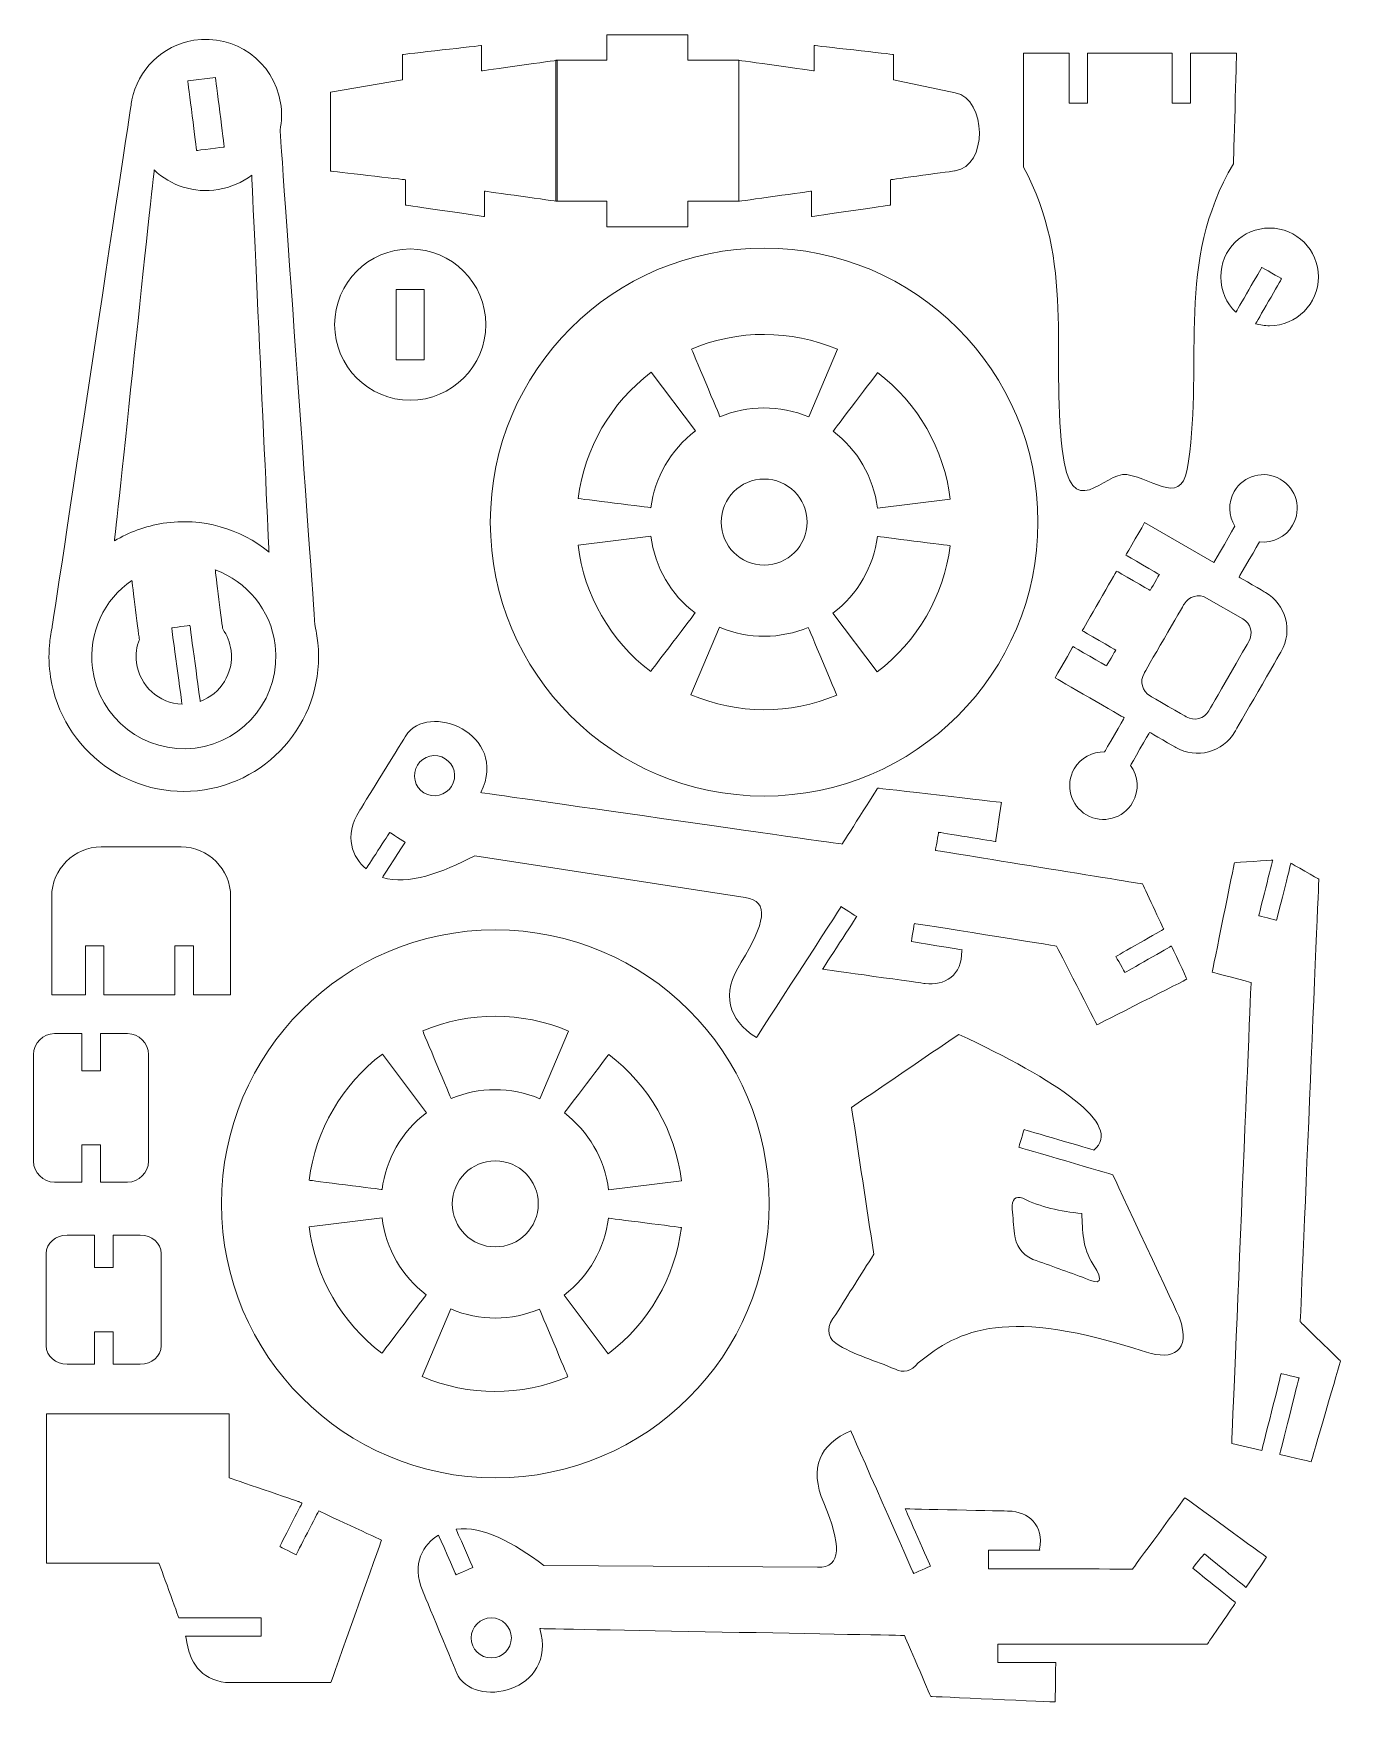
# Model space of a CAD drawing. Header units: millimetres. Extents: x -90 to 90, y -116 to 116.
import ezdxf

# ---------------------------------------------------------------- set-up
doc = ezdxf.new("R2010")
doc.units = ezdxf.units.MM
doc.header["$MEASUREMENT"] = 0
doc.layers.add('Capa 1', color=7, linetype='Continuous')

msp = doc.modelspace()

# ---------------------------------------------------------------- linework, layer by layer
at = {"layer": 'Capa 1', "color": 250, "lineweight": 9}
for points, knots in [([(-66.7805, 10.8952), (-56.6018, 12.4718), (-49.6256, 22.0038), (-51.2025, 32.1829), (-51.2025, 32.1829), (-51.2748, 32.6478), (-51.3641, 33.1057), (-51.4689, 33.5566), (-51.4689, 33.5566), (-51.4689, 33.5566), (-56.3093, 102.1536), (-56.3093, 102.1536), (-56.3093, 102.1536), (-56.061, 103.3671), (-56.0257, 104.6452), (-56.2381, 105.9399), (-56.2381, 105.9399), (-57.1726, 111.6394), (-62.5531, 115.5033), (-68.2526, 114.5684), (-68.2526, 114.5684), (-72.6641, 113.845), (-75.9739, 110.4554), (-76.8114, 106.3184), (-76.8114, 106.3184), (-76.8114, 106.3184), (-76.8131, 106.3198), (-76.8131, 106.3198), (-76.8131, 106.3198), (-76.8131, 106.3198), (-76.8188, 106.2817), (-76.8188, 106.2817), (-76.8188, 106.2817), (-76.8801, 105.9738), (-76.9271, 105.6612), (-76.9602, 105.3462), (-76.9602, 105.3462), (-76.9602, 105.3462), (-87.8614, 33.2962), (-87.8614, 33.2962), (-87.8614, 33.2962), (-88.0301, 32.5244), (-88.1496, 31.7366), (-88.2181, 30.9379), (-88.2181, 30.9379), (-88.2181, 30.9379), (-88.2227, 30.9079), (-88.2227, 30.9079), (-88.2227, 30.9079), (-88.2227, 30.9079), (-88.2206, 30.9104), (-88.2206, 30.9104), (-88.2206, 30.9104), (-88.3433, 29.4608), (-88.2982, 27.9746), (-88.0657, 26.4732), (-88.0657, 26.4732), (-86.4891, 16.2945), (-76.9571, 9.3183), (-66.7805, 10.8952)], [0, 0, 0, 0, 0.0625, 0.0625, 0.0625, 0.06250001, 0.125, 0.125, 0.125, 0.12500001, 0.1875, 0.1875, 0.1875, 0.18750001, 0.25, 0.25, 0.25, 0.25000001, 0.3125, 0.3125, 0.3125, 0.31250001, 0.375, 0.375, 0.375, 0.37500001, 0.4375, 0.4375, 0.4375, 0.43750001, 0.5, 0.5, 0.5, 0.50000001, 0.5625, 0.5625, 0.5625, 0.56250001, 0.625, 0.625, 0.625, 0.62500001, 0.6875, 0.6875, 0.6875, 0.68750001, 0.75, 0.75, 0.75, 0.75000001, 0.8125, 0.8125, 0.8125, 0.81250001, 0.875, 0.875, 0.875, 0.87500001, 1, 1, 1, 1]), ([(-49.3257, 107.3783), (-49.3257, 107.3783), (-39.3502, 109.096), (-39.3502, 109.096), (-39.3502, 109.096), (-39.3502, 109.096), (-39.3502, 112.6117), (-39.3502, 112.6117), (-39.3502, 112.6117), (-39.3502, 112.6117), (-28.4071, 113.8422), (-28.4071, 113.8422), (-28.4071, 113.8422), (-28.4071, 113.8422), (-28.4071, 110.3265), (-28.4071, 110.3265), (-28.4071, 110.3265), (-28.4071, 110.3265), (-17.9444, 111.8076), (-17.9444, 111.8076), (-17.9444, 111.8076), (-17.9444, 111.8076), (-17.9444, 92.2959), (-17.9444, 92.2959), (-17.9444, 92.2959), (-17.9444, 92.2959), (-28.0102, 93.7024), (-28.0102, 93.7024), (-28.0102, 93.7024), (-28.0102, 93.7024), (-28.0102, 90.1867), (-28.0102, 90.1867), (-28.0102, 90.1867), (-28.0102, 90.1867), (-38.9533, 91.7686), (-38.9533, 91.7686), (-38.9533, 91.7686), (-38.9533, 91.7686), (-38.9533, 95.2843), (-38.9533, 95.2843), (-38.9533, 95.2843), (-38.9533, 95.2843), (-49.3257, 96.4724), (-49.3257, 96.4724), (-49.3257, 96.4724), (-49.3257, 96.4724), (-49.3257, 107.3783), (-49.3257, 107.3783)], [0, 0, 0, 0, 0.07692308, 0.07692308, 0.07692308, 0.07692309, 0.15384615, 0.15384615, 0.15384615, 0.15384616, 0.23076923, 0.23076923, 0.23076923, 0.23076924, 0.30769231, 0.30769231, 0.30769231, 0.30769232, 0.38461538, 0.38461538, 0.38461538, 0.38461539, 0.46153846, 0.46153846, 0.46153846, 0.46153847, 0.53846154, 0.53846154, 0.53846154, 0.53846155, 0.61538462, 0.61538462, 0.61538462, 0.61538463, 0.69230769, 0.69230769, 0.69230769, 0.6923077, 0.76923077, 0.76923077, 0.76923077, 0.76923078, 0.84615385, 0.84615385, 0.84615385, 0.84615386, 1, 1, 1, 1]), ([(-18.1204, 111.8076), (-18.1204, 111.8076), (-11.098, 111.8076), (-11.098, 111.8076), (-11.098, 111.8076), (-11.098, 111.8076), (-11.098, 115.3235), (-11.098, 115.3235), (-11.098, 115.3235), (-11.098, 115.3235), (0.1376, 115.3235), (0.1376, 115.3235), (0.1376, 115.3235), (0.1376, 115.3235), (0.1376, 111.8076), (0.1376, 111.8076), (0.1376, 111.8076), (0.1376, 111.8076), (7.16, 111.8076), (7.16, 111.8076), (7.16, 111.8076), (7.16, 111.8076), (7.16, 92.2959), (7.16, 92.2959), (7.16, 92.2959), (7.16, 92.2959), (0.1376, 92.2959), (0.1376, 92.2959), (0.1376, 92.2959), (0.1376, 92.2959), (0.1376, 88.7805), (0.1376, 88.7805), (0.1376, 88.7805), (0.1376, 88.7805), (-11.098, 88.7805), (-11.098, 88.7805), (-11.098, 88.7805), (-11.098, 88.7805), (-11.098, 92.2959), (-11.098, 92.2959), (-11.098, 92.2959), (-11.098, 92.2959), (-18.1204, 92.2959), (-18.1204, 92.2959), (-18.1204, 92.2959), (-18.1204, 92.2959), (-18.1204, 111.8076), (-18.1204, 111.8076)], [0, 0, 0, 0, 0.07692308, 0.07692308, 0.07692308, 0.07692309, 0.15384615, 0.15384615, 0.15384615, 0.15384616, 0.23076923, 0.23076923, 0.23076923, 0.23076924, 0.30769231, 0.30769231, 0.30769231, 0.30769232, 0.38461538, 0.38461538, 0.38461538, 0.38461539, 0.46153846, 0.46153846, 0.46153846, 0.46153847, 0.53846154, 0.53846154, 0.53846154, 0.53846155, 0.61538462, 0.61538462, 0.61538462, 0.61538463, 0.69230769, 0.69230769, 0.69230769, 0.6923077, 0.76923077, 0.76923077, 0.76923077, 0.76923078, 0.84615385, 0.84615385, 0.84615385, 0.84615386, 1, 1, 1, 1]), ([(37.1172, 107.3212), (37.1172, 107.3212), (28.5659, 109.096), (28.5659, 109.096), (28.5659, 109.096), (28.5659, 109.096), (28.5659, 112.6117), (28.5659, 112.6117), (28.5659, 112.6117), (28.5659, 112.6117), (17.6223, 113.8418), (17.6223, 113.8418), (17.6223, 113.8418), (17.6223, 113.8418), (17.6223, 110.3261), (17.6223, 110.3261), (17.6223, 110.3261), (17.6223, 110.3261), (7.16, 111.8076), (7.16, 111.8076), (7.16, 111.8076), (7.16, 111.8076), (7.16, 92.2959), (7.16, 92.2959), (7.16, 92.2959), (7.16, 92.2959), (17.2255, 93.7024), (17.2255, 93.7024), (17.2255, 93.7024), (17.2255, 93.7024), (17.2255, 90.1867), (17.2255, 90.1867), (17.2255, 90.1867), (17.2255, 90.1867), (28.1687, 91.7686), (28.1687, 91.7686), (28.1687, 91.7686), (28.1687, 91.7686), (28.1687, 95.2843), (28.1687, 95.2843), (28.1687, 95.2843), (28.1687, 95.2843), (37.1172, 96.5103), (37.1172, 96.5103), (37.1172, 96.5103), (41.6282, 97.1282), (41.5456, 106.4017), (37.1172, 107.3212)], [0, 0, 0, 0, 0.07692308, 0.07692308, 0.07692308, 0.07692309, 0.15384615, 0.15384615, 0.15384615, 0.15384616, 0.23076923, 0.23076923, 0.23076923, 0.23076924, 0.30769231, 0.30769231, 0.30769231, 0.30769232, 0.38461538, 0.38461538, 0.38461538, 0.38461539, 0.46153846, 0.46153846, 0.46153846, 0.46153847, 0.53846154, 0.53846154, 0.53846154, 0.53846155, 0.61538462, 0.61538462, 0.61538462, 0.61538463, 0.69230769, 0.69230769, 0.69230769, 0.6923077, 0.76923077, 0.76923077, 0.76923077, 0.76923078, 0.84615385, 0.84615385, 0.84615385, 0.84615386, 1, 1, 1, 1]), ([(46.5734, 112.7744), (46.5734, 112.7744), (52.8768, 112.7744), (52.8768, 112.7744), (52.8768, 112.7744), (52.8768, 112.7744), (52.8768, 105.8888), (52.8768, 105.8888), (52.8768, 105.8888), (52.8768, 105.8888), (55.4225, 105.8888), (55.4225, 105.8888), (55.4225, 105.8888), (55.4225, 105.8888), (55.4225, 112.7744), (55.4225, 112.7744), (55.4225, 112.7744), (55.4225, 112.7744), (67.141, 112.7744), (67.141, 112.7744), (67.141, 112.7744), (67.141, 112.7744), (67.141, 105.8888), (67.141, 105.8888), (67.141, 105.8888), (67.141, 105.8888), (69.6867, 105.8888), (69.6867, 105.8888), (69.6867, 105.8888), (69.6867, 105.8888), (69.6867, 112.7744), (69.6867, 112.7744), (69.6867, 112.7744), (69.6867, 112.7744), (76.0677, 112.7744), (76.0677, 112.7744), (76.0677, 112.7744), (76.0677, 112.7744), (75.6285, 97.481), (75.6285, 97.481), (75.6285, 97.481), (67.5817, 84.0339), (71.4738, 70.0592), (69.3963, 56.3481), (69.3963, 56.3481), (68.7371, 49.6937), (64.8303, 53.8872), (60.8725, 54.4975), (60.8725, 54.4975), (57.706, 54.9857), (53.2067, 47.2637), (51.9278, 58.0182), (51.9278, 58.0182), (50.3605, 71.1942), (53.7129, 83.8581), (46.5734, 97.0417), (46.5734, 97.0417), (46.5734, 97.0417), (46.5734, 112.7744), (46.5734, 112.7744)], [0, 0, 0, 0, 0.0625, 0.0625, 0.0625, 0.06250001, 0.125, 0.125, 0.125, 0.12500001, 0.1875, 0.1875, 0.1875, 0.18750001, 0.25, 0.25, 0.25, 0.25000001, 0.3125, 0.3125, 0.3125, 0.31250001, 0.375, 0.375, 0.375, 0.37500001, 0.4375, 0.4375, 0.4375, 0.43750001, 0.5, 0.5, 0.5, 0.50000001, 0.5625, 0.5625, 0.5625, 0.56250001, 0.625, 0.625, 0.625, 0.62500001, 0.6875, 0.6875, 0.6875, 0.68750001, 0.75, 0.75, 0.75, 0.75000001, 0.8125, 0.8125, 0.8125, 0.81250001, 0.875, 0.875, 0.875, 0.87500001, 1, 1, 1, 1]), ([(-69.0707, 108.946), (-69.0707, 108.946), (-65.2424, 109.4282), (-65.2424, 109.4282), (-65.2424, 109.4282), (-65.2424, 109.4282), (-64.0302, 99.8069), (-64.0302, 99.8069), (-64.0302, 99.8069), (-64.0302, 99.8069), (-67.8586, 99.3243), (-67.8586, 99.3243), (-67.8586, 99.3243), (-67.8586, 99.3243), (-69.0707, 108.946), (-69.0707, 108.946)], [0, 0, 0, 0, 0.2, 0.2, 0.2, 0.20000001, 0.4, 0.4, 0.4, 0.40000001, 0.6, 0.6, 0.6, 0.60000001, 1, 1, 1, 1]), ([(-57.834, 43.7678), (-61.7894, 46.9974), (-67.0472, 48.6015), (-72.4902, 47.7584), (-72.4902, 47.7584), (-74.943, 47.3784), (-77.2082, 46.5349), (-79.2145, 45.3327), (-79.2145, 45.3327), (-79.2145, 45.3327), (-73.7334, 96.6373), (-73.7334, 96.6373), (-73.7334, 96.6373), (-71.4428, 94.4803), (-68.2103, 93.3771), (-64.8663, 93.9253), (-64.8663, 93.9253), (-63.1215, 94.2118), (-61.5488, 94.9149), (-60.2333, 95.916), (-60.2333, 95.916), (-60.2333, 95.916), (-57.834, 43.7678), (-57.834, 43.7678)], [0, 0, 0, 0, 0.14285714, 0.14285714, 0.14285714, 0.14285715, 0.28571429, 0.28571429, 0.28571429, 0.2857143, 0.42857143, 0.42857143, 0.42857143, 0.42857144, 0.57142857, 0.57142857, 0.57142857, 0.57142858, 0.71428571, 0.71428571, 0.71428571, 0.71428572, 1, 1, 1, 1]), ([(80.6302, 75.0903), (84.3626, 75.0903), (87.3869, 78.1149), (87.3869, 81.8473), (87.3869, 81.8473), (87.3869, 85.5797), (84.3626, 88.6044), (80.6302, 88.6044), (80.6302, 88.6044), (76.8975, 88.6045), (73.8731, 85.5796), (73.8731, 81.8473), (73.8731, 81.8473), (73.8731, 79.9227), (74.6774, 78.1858), (75.9686, 76.9553), (75.9686, 76.9553), (75.9686, 76.9553), (79.5525, 83.1628), (79.5525, 83.1628), (79.5525, 83.1628), (79.5525, 83.1628), (82.2873, 81.5842), (82.2873, 81.5842), (82.2873, 81.5842), (82.2873, 81.5842), (78.6995, 75.3699), (78.6995, 75.3699), (78.6995, 75.3699), (79.3112, 75.188), (79.9592, 75.0902), (80.6302, 75.0903)], [0, 0, 0, 0, 0.11111111, 0.11111111, 0.11111111, 0.11111112, 0.22222222, 0.22222222, 0.22222222, 0.22222223, 0.33333333, 0.33333333, 0.33333333, 0.33333334, 0.44444444, 0.44444444, 0.44444444, 0.44444445, 0.55555556, 0.55555556, 0.55555556, 0.55555557, 0.66666667, 0.66666667, 0.66666667, 0.66666668, 0.77777778, 0.77777778, 0.77777778, 0.77777779, 1, 1, 1, 1]), ([(10.6861, 85.825), (-10.2426, 85.825), (-27.2083, 68.8591), (-27.2083, 47.9305), (-27.2083, 47.9305), (-27.2083, 27.002), (-10.2426, 10.0362), (10.686, 10.0362), (10.686, 10.0362), (31.6146, 10.0362), (48.5803, 27.002), (48.5803, 47.9305), (48.5803, 47.9305), (48.5803, 68.8592), (31.6145, 85.8248), (10.6861, 85.825)], [0, 0, 0, 0, 0.2, 0.2, 0.2, 0.20000001, 0.4, 0.4, 0.4, 0.40000001, 0.6, 0.6, 0.6, 0.60000001, 1, 1, 1, 1]), ([(-38.2944, 64.7845), (-32.5184, 64.7845), (-27.8356, 69.4672), (-27.8356, 75.2433), (-27.8356, 75.2433), (-27.8356, 81.0197), (-32.5184, 85.7021), (-38.2944, 85.7021), (-38.2944, 85.7021), (-44.0704, 85.7022), (-48.7532, 81.0197), (-48.7532, 75.2433), (-48.7532, 75.2433), (-48.7532, 69.4674), (-44.0704, 64.7845), (-38.2944, 64.7845)], [0, 0, 0, 0, 0.2, 0.2, 0.2, 0.20000001, 0.4, 0.4, 0.4, 0.40000001, 0.6, 0.6, 0.6, 0.60000001, 1, 1, 1, 1]), ([(-40.2233, 80.0924), (-40.2233, 80.0924), (-36.3647, 80.0924), (-36.3647, 80.0924), (-36.3647, 80.0924), (-36.3647, 80.0924), (-36.3647, 70.3947), (-36.3647, 70.3947), (-36.3647, 70.3947), (-36.3647, 70.3947), (-40.2233, 70.3947), (-40.2233, 70.3947), (-40.2233, 70.3947), (-40.2233, 70.3947), (-40.2233, 80.0924), (-40.2233, 80.0924)], [0, 0, 0, 0, 0.2, 0.2, 0.2, 0.20000001, 0.4, 0.4, 0.4, 0.40000001, 0.6, 0.6, 0.6, 0.60000001, 1, 1, 1, 1]), ([(16.8505, 62.4721), (16.8505, 62.4721), (20.8161, 71.8264), (20.8161, 71.8264), (20.8161, 71.8264), (14.3725, 74.5585), (7.0898, 74.5698), (0.6382, 71.8622), (0.6382, 71.8622), (0.6382, 71.8622), (4.5724, 62.4915), (4.5724, 62.4915), (4.5724, 62.4915), (8.4064, 64.0973), (12.8326, 64.1809), (16.8505, 62.4721)], [0, 0, 0, 0, 0.2, 0.2, 0.2, 0.20000001, 0.4, 0.4, 0.4, 0.40000001, 0.6, 0.6, 0.6, 0.60000001, 1, 1, 1, 1]), ([(1.1748, 60.5399), (1.1748, 60.5399), (-4.9438, 68.6514), (-4.9438, 68.6514), (-4.9438, 68.6514), (-10.5315, 64.4374), (-14.1827, 58.136), (-15.0636, 51.1948), (-15.0636, 51.1948), (-15.0636, 51.1948), (-4.9812, 49.9167), (-4.9812, 49.9167), (-4.9812, 49.9167), (-4.4545, 54.0396), (-2.3139, 57.9148), (1.1748, 60.5399)], [0, 0, 0, 0, 0.2, 0.2, 0.2, 0.20000001, 0.4, 0.4, 0.4, 0.40000001, 0.6, 0.6, 0.6, 0.60000001, 1, 1, 1, 1]), ([(26.3617, 49.8627), (26.3617, 49.8627), (36.4455, 51.1056), (36.4455, 51.1056), (36.4455, 51.1056), (35.5901, 58.0517), (31.9585, 64.3643), (26.3878, 68.598), (26.3878, 68.598), (26.3878, 68.598), (20.2396, 60.5058), (20.2396, 60.5058), (20.2396, 60.5058), (23.5473, 57.9879), (25.8329, 54.1965), (26.3617, 49.8627)], [0, 0, 0, 0, 0.2, 0.2, 0.2, 0.20000001, 0.4, 0.4, 0.4, 0.40000001, 0.6, 0.6, 0.6, 0.60000001, 1, 1, 1, 1]), ([(10.6861, 53.8808), (7.3999, 53.8808), (4.7357, 51.2166), (4.7357, 47.9305), (4.7357, 47.9305), (4.7357, 44.6445), (7.3999, 41.9802), (10.686, 41.9802), (10.686, 41.9802), (13.9722, 41.9802), (16.6363, 44.6444), (16.6363, 47.9305), (16.6363, 47.9305), (16.6363, 51.2166), (13.9721, 53.8808), (10.6861, 53.8808)], [0, 0, 0, 0, 0.2, 0.2, 0.2, 0.20000001, 0.4, 0.4, 0.4, 0.40000001, 0.6, 0.6, 0.6, 0.60000001, 1, 1, 1, 1]), ([(63.3403, 47.8617), (63.3403, 47.8617), (72.9188, 42.3316), (72.9188, 42.3316), (72.9188, 42.3316), (72.9188, 42.3316), (75.8226, 47.3608), (75.8226, 47.3608), (75.8226, 47.3608), (74.9424, 48.7758), (74.851, 50.6183), (75.7421, 52.1617), (75.7421, 52.1617), (77.0302, 54.392), (79.8841, 55.1568), (82.114, 53.8692), (82.114, 53.8692), (84.345, 52.5812), (85.1091, 49.7276), (83.8214, 47.4969), (83.8214, 47.4969), (82.8612, 45.834), (81.0295, 44.9859), (79.2353, 45.1961), (79.2353, 45.1961), (79.2353, 45.1961), (76.4159, 40.3127), (76.4159, 40.3127), (76.4159, 40.3127), (76.4159, 40.3127), (80.058, 38.2097), (80.058, 38.2097), (80.058, 38.2097), (82.9049, 36.5662), (83.8892, 32.8919), (82.2456, 30.0454), (82.2456, 30.0454), (82.2456, 30.0454), (75.8296, 18.9325), (75.8296, 18.9325), (75.8296, 18.9325), (74.1861, 16.086), (70.5118, 15.1014), (67.6653, 16.7449), (67.6653, 16.7449), (67.6653, 16.7449), (64.0232, 18.8479), (64.0232, 18.8479), (64.0232, 18.8479), (64.0232, 18.8479), (61.3728, 14.2572), (61.3728, 14.2572), (61.3728, 14.2572), (62.452, 12.8086), (62.6332, 10.7982), (61.673, 9.1352), (61.673, 9.1352), (60.3854, 6.9046), (57.5317, 6.1397), (55.3011, 7.4277), (55.3011, 7.4277), (53.0709, 8.7154), (52.306, 11.569), (53.5937, 13.7996), (53.5937, 13.7996), (54.4852, 15.3431), (56.1262, 16.1854), (57.7917, 16.1304), (57.7917, 16.1304), (57.7917, 16.1304), (60.5261, 20.8669), (60.5261, 20.8669), (60.5261, 20.8669), (60.5261, 20.8669), (50.9475, 26.397), (50.9475, 26.397), (50.9475, 26.397), (50.9475, 26.397), (53.4343, 30.7044), (53.4343, 30.7044), (53.4343, 30.7044), (53.4343, 30.7044), (58.0698, 28.0282), (58.0698, 28.0282), (58.0698, 28.0282), (58.0698, 28.0282), (59.3429, 30.233), (59.3429, 30.233), (59.3429, 30.233), (59.3429, 30.233), (54.7074, 32.9097), (54.7074, 32.9097), (54.7074, 32.9097), (54.7074, 32.9097), (59.4654, 41.1502), (59.4654, 41.1502), (59.4654, 41.1502), (59.4654, 41.1502), (64.1009, 38.474), (64.1009, 38.474), (64.1009, 38.474), (64.1009, 38.474), (65.374, 40.6792), (65.374, 40.6792), (65.374, 40.6792), (65.374, 40.6792), (60.7385, 43.3553), (60.7385, 43.3553), (60.7385, 43.3553), (60.7385, 43.3553), (63.3403, 47.8617), (63.3403, 47.8617)], [0, 0, 0, 0, 0.03448276, 0.03448276, 0.03448276, 0.03448277, 0.06896552, 0.06896552, 0.06896552, 0.06896553, 0.10344828, 0.10344828, 0.10344828, 0.10344829, 0.13793103, 0.13793103, 0.13793103, 0.13793104, 0.17241379, 0.17241379, 0.17241379, 0.1724138, 0.20689655, 0.20689655, 0.20689655, 0.20689656, 0.24137931, 0.24137931, 0.24137931, 0.24137932, 0.27586207, 0.27586207, 0.27586207, 0.27586208, 0.31034483, 0.31034483, 0.31034483, 0.31034484, 0.34482759, 0.34482759, 0.34482759, 0.3448276, 0.37931034, 0.37931034, 0.37931034, 0.37931035, 0.4137931, 0.4137931, 0.4137931, 0.41379311, 0.44827586, 0.44827586, 0.44827586, 0.44827587, 0.48275862, 0.48275862, 0.48275862, 0.48275863, 0.51724138, 0.51724138, 0.51724138, 0.51724139, 0.55172414, 0.55172414, 0.55172414, 0.55172415, 0.5862069, 0.5862069, 0.5862069, 0.58620691, 0.62068966, 0.62068966, 0.62068966, 0.62068967, 0.65517241, 0.65517241, 0.65517241, 0.65517242, 0.68965517, 0.68965517, 0.68965517, 0.68965518, 0.72413793, 0.72413793, 0.72413793, 0.72413794, 0.75862069, 0.75862069, 0.75862069, 0.7586207, 0.79310345, 0.79310345, 0.79310345, 0.79310346, 0.82758621, 0.82758621, 0.82758621, 0.82758622, 0.86206897, 0.86206897, 0.86206897, 0.86206898, 0.89655172, 0.89655172, 0.89655172, 0.89655173, 0.93103448, 0.93103448, 0.93103448, 0.93103449, 1, 1, 1, 1]), ([(-4.9897, 45.9984), (-4.9897, 45.9984), (-15.0735, 44.7556), (-15.0735, 44.7556), (-15.0735, 44.7556), (-14.218, 37.8094), (-10.5865, 31.4967), (-5.0158, 27.263), (-5.0158, 27.263), (-5.0158, 27.263), (1.1325, 35.3554), (1.1325, 35.3554), (1.1325, 35.3554), (-2.1752, 37.8732), (-4.4609, 41.6645), (-4.9897, 45.9984)], [0, 0, 0, 0, 0.2, 0.2, 0.2, 0.20000001, 0.4, 0.4, 0.4, 0.40000001, 0.6, 0.6, 0.6, 0.60000001, 1, 1, 1, 1]), ([(20.1973, 35.3212), (20.1973, 35.3212), (26.3159, 27.2098), (26.3159, 27.2098), (26.3159, 27.2098), (31.9035, 31.4237), (35.5547, 37.725), (36.4356, 44.6662), (36.4356, 44.6662), (36.4356, 44.6662), (26.3533, 45.9444), (26.3533, 45.9444), (26.3533, 45.9444), (25.8265, 41.8211), (23.6862, 37.9462), (20.1973, 35.3212)], [0, 0, 0, 0, 0.2, 0.2, 0.2, 0.20000001, 0.4, 0.4, 0.4, 0.40000001, 0.6, 0.6, 0.6, 0.60000001, 1, 1, 1, 1]), ([(-68.0349, 16.6801), (-61.0503, 17.5588), (-56.1001, 23.9342), (-56.9789, 30.9192), (-56.9789, 30.9192), (-57.5959, 35.8239), (-60.9268, 39.7252), (-65.2748, 41.3082), (-65.2748, 41.3082), (-65.2748, 41.3082), (-64.2475, 33.1428), (-64.2475, 33.1428), (-64.2475, 33.1428), (-63.6376, 32.2845), (-63.2234, 31.2677), (-63.083, 30.1505), (-63.083, 30.1505), (-62.6921, 27.0437), (-64.5315, 24.1695), (-67.3513, 23.1359), (-67.3513, 23.1359), (-67.3513, 23.1359), (-68.7804, 33.63), (-68.7804, 33.63), (-68.7804, 33.63), (-68.7804, 33.63), (-71.3059, 33.3121), (-71.3059, 33.3121), (-71.3059, 33.3121), (-71.3059, 33.3121), (-69.8666, 22.7362), (-69.8666, 22.7362), (-69.8666, 22.7362), (-73.0409, 22.8491), (-75.7576, 25.2497), (-76.1672, 28.5041), (-76.1672, 28.5041), (-76.308, 29.6218), (-76.1594, 30.71), (-75.7809, 31.6928), (-75.7809, 31.6928), (-75.7809, 31.6928), (-76.8082, 39.8573), (-76.8082, 39.8573), (-76.8082, 39.8573), (-80.6277, 37.247), (-82.8887, 32.6418), (-82.2717, 27.7364), (-82.2717, 27.7364), (-81.3925, 20.7518), (-75.0175, 15.8016), (-68.0349, 16.6801)], [0, 0, 0, 0, 0.07142857, 0.07142857, 0.07142857, 0.07142858, 0.14285714, 0.14285714, 0.14285714, 0.14285715, 0.21428571, 0.21428571, 0.21428571, 0.21428572, 0.28571429, 0.28571429, 0.28571429, 0.2857143, 0.35714286, 0.35714286, 0.35714286, 0.35714287, 0.42857143, 0.42857143, 0.42857143, 0.42857144, 0.5, 0.5, 0.5, 0.50000001, 0.57142857, 0.57142857, 0.57142857, 0.57142858, 0.64285714, 0.64285714, 0.64285714, 0.64285715, 0.71428571, 0.71428571, 0.71428571, 0.71428572, 0.78571429, 0.78571429, 0.78571429, 0.7857143, 0.85714286, 0.85714286, 0.85714286, 0.85714287, 1, 1, 1, 1]), ([(71.9166, 37.4298), (71.9166, 37.4298), (76.9289, 34.536), (76.9289, 34.536), (76.9289, 34.536), (78.0176, 33.9073), (78.3939, 32.5028), (77.7653, 31.4141), (77.7653, 31.4141), (77.7653, 31.4141), (72.2285, 21.824), (72.2285, 21.824), (72.2285, 21.824), (71.5998, 20.7352), (70.1954, 20.3588), (69.1067, 20.9874), (69.1067, 20.9874), (69.1067, 20.9874), (64.0945, 23.8814), (64.0945, 23.8814), (64.0945, 23.8814), (63.0058, 24.51), (62.6294, 25.9143), (63.258, 27.0027), (63.258, 27.0027), (63.258, 27.0027), (68.7952, 36.5934), (68.7952, 36.5934), (68.7952, 36.5934), (69.4236, 37.682), (70.8279, 38.0584), (71.9166, 37.4298)], [0, 0, 0, 0, 0.11111111, 0.11111111, 0.11111111, 0.11111112, 0.22222222, 0.22222222, 0.22222222, 0.22222223, 0.33333333, 0.33333333, 0.33333333, 0.33333334, 0.44444444, 0.44444444, 0.44444444, 0.44444445, 0.55555556, 0.55555556, 0.55555556, 0.55555557, 0.66666667, 0.66666667, 0.66666667, 0.66666668, 0.77777778, 0.77777778, 0.77777778, 0.77777779, 1, 1, 1, 1]), ([(4.5216, 33.3891), (4.5216, 33.3891), (0.556, 24.0348), (0.556, 24.0348), (0.556, 24.0348), (6.9995, 21.3026), (14.2822, 21.2912), (20.7338, 23.9988), (20.7338, 23.9988), (20.7338, 23.9988), (16.7997, 33.3696), (16.7997, 33.3696), (16.7997, 33.3696), (12.9657, 31.7638), (8.5393, 31.6801), (4.5216, 33.3891)], [0, 0, 0, 0, 0.2, 0.2, 0.2, 0.20000001, 0.4, 0.4, 0.4, 0.40000001, 0.6, 0.6, 0.6, 0.60000001, 1, 1, 1, 1]), ([(-29.3313, 1.7893), (-29.3313, 1.7893), (8.066, -4.0075), (8.066, -4.0075), (8.066, -4.0075), (11.4776, -4.4499), (10.7989, -7.6764), (7.5043, -12.9247), (7.5043, -12.9247), (4.692, -17.4043), (5.6674, -20.8601), (9.6104, -23.3585), (9.6104, -23.3585), (9.6104, -23.3585), (21.3551, -5.2585), (21.3551, -5.2585), (21.3551, -5.2585), (21.3551, -5.2585), (23.4904, -6.6442), (23.4904, -6.6442), (23.4904, -6.6442), (23.4904, -6.6442), (18.7791, -13.905), (18.7791, -13.905), (18.7791, -13.905), (18.7791, -13.905), (32.9605, -15.8957), (32.9605, -15.8957), (32.9605, -15.8957), (35.6101, -16.268), (38.1406, -14.75), (38.021, -11.3831), (38.021, -11.3831), (38.021, -11.3831), (38.0743, -11.2264), (38.0743, -11.2264), (38.0743, -11.2264), (38.0743, -11.2264), (31.0628, -10.0936), (31.0628, -10.0936), (31.0628, -10.0936), (31.0628, -10.0936), (31.4689, -7.5797), (31.4689, -7.5797), (31.4689, -7.5797), (31.4689, -7.5797), (51.143, -10.705), (51.143, -10.705), (51.143, -10.705), (51.143, -10.705), (56.7341, -21.6107), (56.7341, -21.6107), (56.7341, -21.6107), (56.7341, -21.6107), (69.2023, -15.2854), (69.2023, -15.2854), (69.2023, -15.2854), (69.2023, -15.2854), (67.0607, -10.7086), (67.0607, -10.7086), (67.0607, -10.7086), (67.0607, -10.7086), (60.6098, -14.3778), (60.6098, -14.3778), (60.6098, -14.3778), (60.6098, -14.3778), (59.3521, -12.1651), (59.3521, -12.1651), (59.3521, -12.1651), (59.3521, -12.1651), (65.9783, -8.3957), (65.9783, -8.3957), (65.9783, -8.3957), (65.9783, -8.3957), (63.0379, -2.1131), (63.0379, -2.1131), (63.0379, -2.1131), (63.0379, -2.1131), (34.4036, 2.5136), (34.4036, 2.5136), (34.4036, 2.5136), (34.4036, 2.5136), (34.81, 5.0275), (34.81, 5.0275), (34.81, 5.0275), (34.81, 5.0275), (42.7275, 3.748), (42.7275, 3.748), (42.7275, 3.748), (42.7275, 3.748), (43.5208, 9.149), (43.5208, 9.149), (43.5208, 9.149), (43.5208, 9.149), (26.3899, 11.1404), (26.3899, 11.1404), (26.3899, 11.1404), (26.3899, 11.1404), (21.4715, 3.3863), (21.4715, 3.3863), (21.4715, 3.3863), (21.4715, 3.3863), (-28.5143, 10.5128), (-28.5143, 10.5128), (-28.5143, 10.5128), (-24.5272, 18.735), (-35.9297, 23.1764), (-38.9082, 18.3603), (-38.9082, 18.3603), (-38.9082, 18.3603), (-45.3291, 7.9795), (-45.3291, 7.9795), (-45.3291, 7.9795), (-47.5174, 4.4404), (-46.2876, 1.5519), (-44.4066, -0.0332), (-44.4066, -0.0332), (-44.4066, -0.0332), (-41.1325, 5.0126), (-41.1325, 5.0126), (-41.1325, 5.0126), (-41.1325, 5.0126), (-38.9974, 3.6265), (-38.9974, 3.6265), (-38.9974, 3.6265), (-38.9974, 3.6265), (-42.152, -1.2347), (-42.152, -1.2347), (-42.152, -1.2347), (-42.152, -1.2347), (-42.152, -1.2351), (-42.152, -1.2351), (-42.152, -1.2351), (-38.493, -2.2909), (-34.0261, -0.6308), (-29.3313, 1.7893)], [0, 0, 0, 0, 0.02857143, 0.02857143, 0.02857143, 0.02857144, 0.05714286, 0.05714286, 0.05714286, 0.05714287, 0.08571429, 0.08571429, 0.08571429, 0.0857143, 0.11428571, 0.11428571, 0.11428571, 0.11428572, 0.14285714, 0.14285714, 0.14285714, 0.14285715, 0.17142857, 0.17142857, 0.17142857, 0.17142858, 0.2, 0.2, 0.2, 0.20000001, 0.22857143, 0.22857143, 0.22857143, 0.22857144, 0.25714286, 0.25714286, 0.25714286, 0.25714287, 0.28571429, 0.28571429, 0.28571429, 0.2857143, 0.31428571, 0.31428571, 0.31428571, 0.31428572, 0.34285714, 0.34285714, 0.34285714, 0.34285715, 0.37142857, 0.37142857, 0.37142857, 0.37142858, 0.4, 0.4, 0.4, 0.40000001, 0.42857143, 0.42857143, 0.42857143, 0.42857144, 0.45714286, 0.45714286, 0.45714286, 0.45714287, 0.48571429, 0.48571429, 0.48571429, 0.4857143, 0.51428571, 0.51428571, 0.51428571, 0.51428572, 0.54285714, 0.54285714, 0.54285714, 0.54285715, 0.57142857, 0.57142857, 0.57142857, 0.57142858, 0.6, 0.6, 0.6, 0.60000001, 0.62857143, 0.62857143, 0.62857143, 0.62857144, 0.65714286, 0.65714286, 0.65714286, 0.65714287, 0.68571429, 0.68571429, 0.68571429, 0.6857143, 0.71428571, 0.71428571, 0.71428571, 0.71428572, 0.74285714, 0.74285714, 0.74285714, 0.74285715, 0.77142857, 0.77142857, 0.77142857, 0.77142858, 0.8, 0.8, 0.8, 0.80000001, 0.82857143, 0.82857143, 0.82857143, 0.82857144, 0.85714286, 0.85714286, 0.85714286, 0.85714287, 0.88571429, 0.88571429, 0.88571429, 0.8857143, 0.91428571, 0.91428571, 0.91428571, 0.91428572, 0.94285714, 0.94285714, 0.94285714, 0.94285715, 1, 1, 1, 1]), ([(-34.4851, 15.5914), (-32.9709, 15.347), (-31.9419, 13.9206), (-32.1864, 12.4068), (-32.1864, 12.4068), (-32.4312, 10.8927), (-33.8571, 9.8633), (-35.3713, 10.1081), (-35.3713, 10.1081), (-36.885, 10.3527), (-37.9144, 11.7785), (-37.6696, 13.2927), (-37.6696, 13.2927), (-37.4251, 14.8068), (-35.9992, 15.8362), (-34.4851, 15.5914)], [0, 0, 0, 0, 0.2, 0.2, 0.2, 0.20000001, 0.4, 0.4, 0.4, 0.40000001, 0.6, 0.6, 0.6, 0.60000001, 1, 1, 1, 1]), ([(-63.1511, -17.4794), (-63.1511, -17.4794), (-63.1511, -3.8565), (-63.1511, -3.8565), (-63.1511, -3.8565), (-63.1511, -0.086), (-66.2365, 2.9989), (-70.0066, 2.9989), (-70.0066, 2.9989), (-70.0066, 2.9989), (-81.0493, 2.999), (-81.0493, 2.999), (-81.0493, 2.999), (-84.8194, 2.999), (-87.9052, -0.0868), (-87.9052, -3.8566), (-87.9052, -3.8566), (-87.9052, -3.8566), (-87.9052, -17.4794), (-87.9052, -17.4794), (-87.9052, -17.4794), (-87.9052, -17.4794), (-83.2263, -17.4794), (-83.2263, -17.4794), (-83.2263, -17.4794), (-83.2263, -17.4794), (-83.2263, -10.6753), (-83.2263, -10.6753), (-83.2263, -10.6753), (-83.2263, -10.6753), (-80.6806, -10.6753), (-80.6806, -10.6753), (-80.6806, -10.6753), (-80.6806, -10.6753), (-80.6806, -17.4794), (-80.6806, -17.4794), (-80.6806, -17.4794), (-80.6806, -17.4794), (-70.8498, -17.4794), (-70.8498, -17.4794), (-70.8498, -17.4794), (-70.8498, -17.4794), (-70.8498, -10.6753), (-70.8498, -10.6753), (-70.8498, -10.6753), (-70.8498, -10.6753), (-68.3041, -10.6753), (-68.3041, -10.6753), (-68.3041, -10.6753), (-68.3041, -10.6753), (-68.3041, -17.4794), (-68.3041, -17.4794), (-68.3041, -17.4794), (-68.3041, -17.4794), (-63.1511, -17.4794), (-63.1511, -17.4794)], [0, 0, 0, 0, 0.06666667, 0.06666667, 0.06666667, 0.06666668, 0.13333333, 0.13333333, 0.13333333, 0.13333334, 0.2, 0.2, 0.2, 0.20000001, 0.26666667, 0.26666667, 0.26666667, 0.26666668, 0.33333333, 0.33333333, 0.33333333, 0.33333334, 0.4, 0.4, 0.4, 0.40000001, 0.46666667, 0.46666667, 0.46666667, 0.46666668, 0.53333333, 0.53333333, 0.53333333, 0.53333334, 0.6, 0.6, 0.6, 0.60000001, 0.66666667, 0.66666667, 0.66666667, 0.66666668, 0.73333333, 0.73333333, 0.73333333, 0.73333334, 0.8, 0.8, 0.8, 0.80000001, 0.86666667, 0.86666667, 0.86666667, 0.86666668, 1, 1, 1, 1]), ([(75.3901, -79.5277), (75.3901, -79.5277), (79.5525, -80.4764), (79.5525, -80.4764), (79.5525, -80.4764), (79.5525, -80.4764), (82.234, -69.8324), (82.234, -69.8324), (82.234, -69.8324), (82.234, -69.8324), (84.7027, -70.455), (84.7027, -70.455), (84.7027, -70.455), (84.7027, -70.455), (82.0354, -81.0419), (82.0354, -81.0419), (82.0354, -81.0419), (82.0354, -81.0419), (86.3918, -82.0346), (86.3918, -82.0346), (86.3918, -82.0346), (86.3918, -82.0346), (90.4424, -68.1087), (90.4424, -68.1087), (90.4424, -68.1087), (90.4424, -68.1087), (84.8777, -62.6682), (84.8777, -62.6682), (84.8777, -62.6682), (84.8777, -62.6682), (87.4519, -1.4809), (87.4519, -1.4809), (87.4519, -1.4809), (87.4519, -1.4809), (83.5854, 0.7525), (83.5854, 0.7525), (83.5854, 0.7525), (83.5854, 0.7525), (81.5975, -7.1367), (81.5975, -7.1367), (81.5975, -7.1367), (81.5975, -7.1367), (79.1295, -6.5154), (79.1295, -6.5154), (79.1295, -6.5154), (79.1295, -6.5154), (81.0702, 1.1881), (81.0702, 1.1881), (81.0702, 1.1881), (81.0702, 1.1881), (75.7643, 0.8164), (75.7643, 0.8164), (75.7643, 0.8164), (75.7643, 0.8164), (72.692, -14.3075), (72.692, -14.3075), (72.692, -14.3075), (72.692, -14.3075), (78.0733, -15.7582), (78.0733, -15.7582), (78.0733, -15.7582), (78.0733, -15.7582), (75.3901, -79.5277), (75.3901, -79.5277)], [0, 0, 0, 0, 0.05882353, 0.05882353, 0.05882353, 0.05882354, 0.11764706, 0.11764706, 0.11764706, 0.11764707, 0.17647059, 0.17647059, 0.17647059, 0.1764706, 0.23529412, 0.23529412, 0.23529412, 0.23529413, 0.29411765, 0.29411765, 0.29411765, 0.29411766, 0.35294118, 0.35294118, 0.35294118, 0.35294119, 0.41176471, 0.41176471, 0.41176471, 0.41176472, 0.47058824, 0.47058824, 0.47058824, 0.47058825, 0.52941176, 0.52941176, 0.52941176, 0.52941177, 0.58823529, 0.58823529, 0.58823529, 0.5882353, 0.64705882, 0.64705882, 0.64705882, 0.64705883, 0.70588235, 0.70588235, 0.70588235, 0.70588236, 0.76470588, 0.76470588, 0.76470588, 0.76470589, 0.82352941, 0.82352941, 0.82352941, 0.82352942, 0.88235294, 0.88235294, 0.88235294, 0.88235295, 1, 1, 1, 1]), ([(-26.5204, -8.4751), (-47.4489, -8.4751), (-64.4147, -25.4409), (-64.4147, -46.3695), (-64.4147, -46.3695), (-64.4147, -67.298), (-47.449, -84.2638), (-26.5204, -84.2638), (-26.5204, -84.2638), (-5.5919, -84.2638), (11.3739, -67.298), (11.3739, -46.3695), (11.3739, -46.3695), (11.3739, -25.4409), (-5.5919, -8.4751), (-26.5204, -8.4751)], [0, 0, 0, 0, 0.2, 0.2, 0.2, 0.20000001, 0.4, 0.4, 0.4, 0.40000001, 0.6, 0.6, 0.6, 0.60000001, 1, 1, 1, 1]), ([(-20.356, -31.8283), (-20.356, -31.8283), (-16.3904, -22.474), (-16.3904, -22.474), (-16.3904, -22.474), (-22.8339, -19.7418), (-30.1166, -19.7305), (-36.5682, -22.4381), (-36.5682, -22.4381), (-36.5682, -22.4381), (-32.634, -31.8088), (-32.634, -31.8088), (-32.634, -31.8088), (-28.8, -30.2031), (-24.3738, -30.1195), (-20.356, -31.8283)], [0, 0, 0, 0, 0.2, 0.2, 0.2, 0.20000001, 0.4, 0.4, 0.4, 0.40000001, 0.6, 0.6, 0.6, 0.60000001, 1, 1, 1, 1]), ([(-74.5169, -25.7221), (-74.5169, -25.7221), (-74.5169, -40.4625), (-74.5169, -40.4625), (-74.5169, -40.4625), (-74.5169, -42.0577), (-75.8225, -43.3631), (-77.4174, -43.3631), (-77.4174, -43.3631), (-77.4174, -43.3631), (-81.1759, -43.3631), (-81.1759, -43.3631), (-81.1759, -43.3631), (-81.1759, -43.3631), (-81.1759, -38.1874), (-81.1759, -38.1874), (-81.1759, -38.1874), (-81.1759, -38.1874), (-83.7223, -38.1874), (-83.7223, -38.1874), (-83.7223, -38.1874), (-83.7223, -38.1874), (-83.7223, -43.3631), (-83.7223, -43.3631), (-83.7223, -43.3631), (-83.7223, -43.3631), (-87.5245, -43.3631), (-87.5245, -43.3631), (-87.5245, -43.3631), (-89.1194, -43.3631), (-90.4251, -42.0575), (-90.4251, -40.4625), (-90.4251, -40.4625), (-90.4251, -40.4625), (-90.4251, -25.7221), (-90.4251, -25.7221), (-90.4251, -25.7221), (-90.4251, -24.1271), (-89.1201, -22.8216), (-87.5245, -22.8216), (-87.5245, -22.8216), (-87.5245, -22.8216), (-83.7223, -22.8215), (-83.7223, -22.8215), (-83.7223, -22.8215), (-83.7223, -22.8215), (-83.7223, -27.9537), (-83.7223, -27.9537), (-83.7223, -27.9537), (-83.7223, -27.9537), (-81.1759, -27.9537), (-81.1759, -27.9537), (-81.1759, -27.9537), (-81.1759, -27.9537), (-81.1759, -22.8215), (-81.1759, -22.8215), (-81.1759, -22.8215), (-81.1759, -22.8215), (-77.4174, -22.8215), (-77.4174, -22.8215), (-77.4174, -22.8215), (-75.8218, -22.8215), (-74.5169, -24.1268), (-74.5169, -25.7221)], [0, 0, 0, 0, 0.05882353, 0.05882353, 0.05882353, 0.05882354, 0.11764706, 0.11764706, 0.11764706, 0.11764707, 0.17647059, 0.17647059, 0.17647059, 0.1764706, 0.23529412, 0.23529412, 0.23529412, 0.23529413, 0.29411765, 0.29411765, 0.29411765, 0.29411766, 0.35294118, 0.35294118, 0.35294118, 0.35294119, 0.41176471, 0.41176471, 0.41176471, 0.41176472, 0.47058824, 0.47058824, 0.47058824, 0.47058825, 0.52941176, 0.52941176, 0.52941176, 0.52941177, 0.58823529, 0.58823529, 0.58823529, 0.5882353, 0.64705882, 0.64705882, 0.64705882, 0.64705883, 0.70588235, 0.70588235, 0.70588235, 0.70588236, 0.76470588, 0.76470588, 0.76470588, 0.76470589, 0.82352941, 0.82352941, 0.82352941, 0.82352942, 0.88235294, 0.88235294, 0.88235294, 0.88235295, 1, 1, 1, 1]), ([(22.7853, -33.0369), (27.7302, -29.6679), (32.675, -26.2985), (37.6199, -22.9295), (37.6199, -22.9295), (51.1154, -29.2389), (60.5247, -35.42), (56.3189, -38.922), (56.3189, -38.922), (56.3189, -38.922), (46.6461, -36.0902), (46.6461, -36.0902), (46.6461, -36.0902), (46.6461, -36.0902), (45.9293, -38.5328), (45.9293, -38.5328), (45.9293, -38.5328), (45.9293, -38.5328), (58.939, -42.341), (58.939, -42.341), (58.939, -42.341), (58.939, -42.341), (68.1673, -62.1287), (68.1673, -62.1287), (68.1673, -62.1287), (69.8458, -66.845), (67.1707, -68.0399), (63.603, -66.8747), (63.603, -66.8747), (44.2807, -60.5645), (37.6993, -63.7078), (32.0022, -68.3691), (32.0022, -68.3691), (31.0138, -69.6514), (29.9459, -69.7241), (28.8421, -69.2478), (28.8421, -69.2478), (26.0915, -68.0466), (23.0921, -67.3023), (20.5906, -65.6442), (20.5906, -65.6442), (19.2589, -64.7615), (19.3393, -63.0728), (20.5906, -61.6892), (20.5906, -61.6892), (22.3464, -58.9058), (24.1018, -56.1227), (25.8575, -53.3397), (25.8575, -53.3397), (24.8335, -46.5719), (23.809, -39.8043), (22.7853, -33.0369)], [0, 0, 0, 0, 0.07142857, 0.07142857, 0.07142857, 0.07142858, 0.14285714, 0.14285714, 0.14285714, 0.14285715, 0.21428571, 0.21428571, 0.21428571, 0.21428572, 0.28571429, 0.28571429, 0.28571429, 0.2857143, 0.35714286, 0.35714286, 0.35714286, 0.35714287, 0.42857143, 0.42857143, 0.42857143, 0.42857144, 0.5, 0.5, 0.5, 0.50000001, 0.57142857, 0.57142857, 0.57142857, 0.57142858, 0.64285714, 0.64285714, 0.64285714, 0.64285715, 0.71428571, 0.71428571, 0.71428571, 0.71428572, 0.78571429, 0.78571429, 0.78571429, 0.7857143, 0.85714286, 0.85714286, 0.85714286, 0.85714287, 1, 1, 1, 1]), ([(-36.0316, -33.7605), (-36.0316, -33.7605), (-42.1499, -25.649), (-42.1499, -25.649), (-42.1499, -25.649), (-47.7379, -29.863), (-51.3891, -36.1643), (-52.27, -43.1056), (-52.27, -43.1056), (-52.27, -43.1056), (-42.1876, -44.3836), (-42.1876, -44.3836), (-42.1876, -44.3836), (-41.6609, -40.2607), (-39.5203, -36.3855), (-36.0316, -33.7605)], [0, 0, 0, 0, 0.2, 0.2, 0.2, 0.20000001, 0.4, 0.4, 0.4, 0.40000001, 0.6, 0.6, 0.6, 0.60000001, 1, 1, 1, 1]), ([(-10.8447, -44.4373), (-10.8447, -44.4373), (-0.7609, -43.1944), (-0.7609, -43.1944), (-0.7609, -43.1944), (-1.6164, -36.2482), (-5.2479, -29.9357), (-10.8186, -25.702), (-10.8186, -25.702), (-10.8186, -25.702), (-16.9668, -33.7943), (-16.9668, -33.7943), (-16.9668, -33.7943), (-13.6592, -36.3121), (-11.3736, -40.1034), (-10.8447, -44.4373)], [0, 0, 0, 0, 0.2, 0.2, 0.2, 0.20000001, 0.4, 0.4, 0.4, 0.40000001, 0.6, 0.6, 0.6, 0.60000001, 1, 1, 1, 1]), ([(-26.5204, -40.4191), (-29.8065, -40.4191), (-32.4707, -43.083), (-32.4707, -46.3695), (-32.4707, -46.3695), (-32.4707, -49.6556), (-29.8065, -52.3198), (-26.5204, -52.3198), (-26.5204, -52.3198), (-23.2343, -52.3197), (-20.5701, -49.6556), (-20.5701, -46.3695), (-20.5701, -46.3695), (-20.5701, -43.083), (-23.2343, -40.4192), (-26.5204, -40.4191)], [0, 0, 0, 0, 0.2, 0.2, 0.2, 0.20000001, 0.4, 0.4, 0.4, 0.40000001, 0.6, 0.6, 0.6, 0.60000001, 1, 1, 1, 1]), ([(44.9937, -47.0993), (44.95, -45.7076), (45.4473, -45.2099), (46.4859, -45.605), (46.4859, -45.605), (48.9187, -46.7896), (51.689, -47.4098), (54.6492, -47.7146), (54.6492, -47.7146), (54.7487, -50.0751), (54.6989, -52.3857), (56.2293, -54.7458), (56.2293, -54.7458), (57.8017, -57.1704), (57.1451, -57.6552), (55.1759, -56.6794), (55.1759, -56.6794), (52.7471, -55.8006), (50.3185, -54.9215), (47.8903, -54.0428), (47.8903, -54.0428), (46.1853, -53.3319), (45.5267, -52.0573), (45.3446, -50.5273), (45.3446, -50.5273), (45.2276, -49.3843), (45.1108, -48.2417), (44.9937, -47.0993)], [0, 0, 0, 0, 0.125, 0.125, 0.125, 0.12500001, 0.25, 0.25, 0.25, 0.25000001, 0.375, 0.375, 0.375, 0.37500001, 0.5, 0.5, 0.5, 0.50000001, 0.625, 0.625, 0.625, 0.62500001, 0.75, 0.75, 0.75, 0.75000001, 1, 1, 1, 1]), ([(-42.1961, -48.302), (-42.1961, -48.302), (-52.2799, -49.5448), (-52.2799, -49.5448), (-52.2799, -49.5448), (-51.4244, -56.491), (-47.7929, -62.8036), (-42.2222, -67.0373), (-42.2222, -67.0373), (-42.2222, -67.0373), (-36.074, -58.9449), (-36.074, -58.9449), (-36.074, -58.9449), (-39.3816, -56.4271), (-41.6673, -52.6359), (-42.1961, -48.302)], [0, 0, 0, 0, 0.2, 0.2, 0.2, 0.20000001, 0.4, 0.4, 0.4, 0.40000001, 0.6, 0.6, 0.6, 0.60000001, 1, 1, 1, 1]), ([(-17.0092, -58.9791), (-17.0092, -58.9791), (-10.8909, -67.0906), (-10.8909, -67.0906), (-10.8909, -67.0906), (-5.3029, -62.8766), (-1.6521, -56.5753), (-0.7708, -49.6341), (-0.7708, -49.6341), (-0.7708, -49.6341), (-10.8532, -48.3559), (-10.8532, -48.3559), (-10.8532, -48.3559), (-11.3799, -52.4788), (-13.5206, -56.3541), (-17.0092, -58.9791)], [0, 0, 0, 0, 0.2, 0.2, 0.2, 0.20000001, 0.4, 0.4, 0.4, 0.40000001, 0.6, 0.6, 0.6, 0.60000001, 1, 1, 1, 1]), ([(-72.7611, -53.2225), (-72.7611, -53.2225), (-72.7611, -66.0287), (-72.7611, -66.0287), (-72.7611, -66.0287), (-72.7611, -67.4148), (-74.0667, -68.5486), (-75.6617, -68.5486), (-75.6617, -68.5486), (-75.6617, -68.5486), (-79.4201, -68.5486), (-79.4201, -68.5486), (-79.4201, -68.5486), (-79.4201, -68.5486), (-79.4201, -64.0521), (-79.4201, -64.0521), (-79.4201, -64.0521), (-79.4201, -64.0521), (-81.9665, -64.0521), (-81.9665, -64.0521), (-81.9665, -64.0521), (-81.9665, -64.0521), (-81.9665, -68.5486), (-81.9665, -68.5486), (-81.9665, -68.5486), (-81.9665, -68.5486), (-85.7687, -68.5486), (-85.7687, -68.5486), (-85.7687, -68.5486), (-87.3636, -68.5486), (-88.6693, -67.4144), (-88.6693, -66.0287), (-88.6693, -66.0287), (-88.6693, -66.0287), (-88.6693, -53.2225), (-88.6693, -53.2225), (-88.6693, -53.2225), (-88.6693, -51.8372), (-87.3644, -50.7026), (-85.7687, -50.7026), (-85.7687, -50.7026), (-85.7687, -50.7026), (-81.9665, -50.7026), (-81.9665, -50.7026), (-81.9665, -50.7026), (-81.9665, -50.7026), (-81.9665, -55.1614), (-81.9665, -55.1614), (-81.9665, -55.1614), (-81.9665, -55.1614), (-79.4201, -55.1614), (-79.4201, -55.1614), (-79.4201, -55.1614), (-79.4201, -55.1614), (-79.4201, -50.7026), (-79.4201, -50.7026), (-79.4201, -50.7026), (-79.4201, -50.7026), (-75.6616, -50.7026), (-75.6616, -50.7026), (-75.6616, -50.7026), (-74.066, -50.7026), (-72.7611, -51.8365), (-72.7611, -53.2225)], [0, 0, 0, 0, 0.05882353, 0.05882353, 0.05882353, 0.05882354, 0.11764706, 0.11764706, 0.11764706, 0.11764707, 0.17647059, 0.17647059, 0.17647059, 0.1764706, 0.23529412, 0.23529412, 0.23529412, 0.23529413, 0.29411765, 0.29411765, 0.29411765, 0.29411766, 0.35294118, 0.35294118, 0.35294118, 0.35294119, 0.41176471, 0.41176471, 0.41176471, 0.41176472, 0.47058824, 0.47058824, 0.47058824, 0.47058825, 0.52941176, 0.52941176, 0.52941176, 0.52941177, 0.58823529, 0.58823529, 0.58823529, 0.5882353, 0.64705882, 0.64705882, 0.64705882, 0.64705883, 0.70588235, 0.70588235, 0.70588235, 0.70588236, 0.76470588, 0.76470588, 0.76470588, 0.76470589, 0.82352941, 0.82352941, 0.82352941, 0.82352942, 0.88235294, 0.88235294, 0.88235294, 0.88235295, 1, 1, 1, 1]), ([(-32.6848, -60.9113), (-32.6848, -60.9113), (-36.6504, -70.2656), (-36.6504, -70.2656), (-36.6504, -70.2656), (-30.207, -72.9978), (-22.9242, -73.0091), (-16.4726, -70.3016), (-16.4726, -70.3016), (-16.4726, -70.3016), (-20.4068, -60.9307), (-20.4068, -60.9307), (-20.4068, -60.9307), (-24.2407, -62.5362), (-28.6671, -62.6202), (-32.6848, -60.9113)], [0, 0, 0, 0, 0.2, 0.2, 0.2, 0.20000001, 0.4, 0.4, 0.4, 0.40000001, 0.6, 0.6, 0.6, 0.60000001, 1, 1, 1, 1]), ([(-88.6075, -75.3999), (-88.6075, -75.3999), (-63.3271, -75.3999), (-63.3271, -75.3999), (-63.3271, -75.3999), (-63.3271, -75.3999), (-63.3271, -84.2769), (-63.3271, -84.2769), (-63.3271, -84.2769), (-63.3271, -84.2769), (-53.7263, -87.557), (-53.7263, -87.557), (-53.7263, -87.557), (-53.7263, -87.557), (-53.2726, -87.768), (-53.2726, -87.768), (-53.2726, -87.768), (-53.2726, -87.768), (-56.3495, -93.7479), (-56.3495, -93.7479), (-56.3495, -93.7479), (-56.3495, -93.7479), (-54.0847, -94.9121), (-54.0847, -94.9121), (-54.0847, -94.9121), (-54.0847, -94.9121), (-50.9615, -88.8429), (-50.9615, -88.8429), (-50.9615, -88.8429), (-50.9615, -88.8429), (-42.2599, -92.8903), (-42.2599, -92.8903), (-42.2599, -92.8903), (-42.2599, -92.8903), (-49.2823, -112.5777), (-49.2823, -112.5777), (-49.2823, -112.5777), (-49.2823, -112.5777), (-63.8535, -112.5777), (-63.8535, -112.5777), (-63.8535, -112.5777), (-67.2842, -112.0835), (-68.9081, -109.8497), (-69.2961, -106.4253), (-69.2961, -106.4253), (-69.2961, -106.4253), (-69.3924, -106.1604), (-69.3924, -106.1604), (-69.3924, -106.1604), (-69.3924, -106.1604), (-58.9396, -106.1604), (-58.9396, -106.1604), (-58.9396, -106.1604), (-58.9396, -106.1604), (-58.9396, -103.614), (-58.9396, -103.614), (-58.9396, -103.614), (-58.9396, -103.614), (-70.3174, -103.614), (-70.3174, -103.614), (-70.3174, -103.614), (-70.3174, -103.614), (-73.0634, -96.0543), (-73.0634, -96.0543), (-73.0634, -96.0543), (-73.0634, -96.0543), (-88.6075, -96.0543), (-88.6075, -96.0543), (-88.6075, -96.0543), (-88.6075, -96.0543), (-88.6075, -75.3999), (-88.6075, -75.3999)], [0, 0, 0, 0, 0.05263158, 0.05263158, 0.05263158, 0.05263159, 0.10526316, 0.10526316, 0.10526316, 0.10526317, 0.15789474, 0.15789474, 0.15789474, 0.15789475, 0.21052632, 0.21052632, 0.21052632, 0.21052633, 0.26315789, 0.26315789, 0.26315789, 0.2631579, 0.31578947, 0.31578947, 0.31578947, 0.31578948, 0.36842105, 0.36842105, 0.36842105, 0.36842106, 0.42105263, 0.42105263, 0.42105263, 0.42105264, 0.47368421, 0.47368421, 0.47368421, 0.47368422, 0.52631579, 0.52631579, 0.52631579, 0.5263158, 0.57894737, 0.57894737, 0.57894737, 0.57894738, 0.63157895, 0.63157895, 0.63157895, 0.63157896, 0.68421053, 0.68421053, 0.68421053, 0.68421054, 0.73684211, 0.73684211, 0.73684211, 0.73684212, 0.78947368, 0.78947368, 0.78947368, 0.78947369, 0.84210526, 0.84210526, 0.84210526, 0.84210527, 0.89473684, 0.89473684, 0.89473684, 0.89473685, 1, 1, 1, 1]), ([(-19.7845, -96.38), (-19.7845, -96.38), (18.0584, -96.6237), (18.0584, -96.6237), (18.0584, -96.6237), (21.4972, -96.7313), (21.3416, -93.4378), (18.9265, -87.7313), (18.9265, -87.7313), (16.8653, -82.8605), (18.3794, -79.6043), (22.6706, -77.7674), (22.6706, -77.7674), (22.6706, -77.7674), (31.3771, -97.5092), (31.3771, -97.5092), (31.3771, -97.5092), (31.3771, -97.5092), (33.7062, -96.4816), (33.7062, -96.4816), (33.7062, -96.4816), (33.7062, -96.4816), (30.2133, -88.5621), (30.2133, -88.5621), (30.2133, -88.5621), (30.2133, -88.5621), (44.5309, -88.8594), (44.5309, -88.8594), (44.5309, -88.8594), (47.2059, -88.9148), (49.4619, -90.817), (48.8068, -94.1218), (48.8068, -94.1218), (48.8068, -94.1218), (48.8344, -94.2848), (48.8344, -94.2848), (48.8344, -94.2848), (48.8344, -94.2848), (41.7319, -94.2848), (41.7319, -94.2848), (41.7319, -94.2848), (41.7319, -94.2848), (41.7319, -96.8312), (41.7319, -96.8312), (41.7319, -96.8312), (41.7319, -96.8312), (61.6522, -96.8848), (61.6522, -96.8848), (61.6522, -96.8848), (61.6522, -96.8848), (68.9117, -87.0105), (68.9117, -87.0105), (68.9117, -87.0105), (68.9117, -87.0105), (80.2111, -95.244), (80.2111, -95.244), (80.2111, -95.244), (80.2111, -95.244), (77.3667, -99.4205), (77.3667, -99.4205), (77.3667, -99.4205), (77.3667, -99.4205), (71.5839, -94.7691), (71.5839, -94.7691), (71.5839, -94.7691), (71.5839, -94.7691), (69.9894, -96.7528), (69.9894, -96.7528), (69.9894, -96.7528), (69.9894, -96.7528), (75.9291, -101.5312), (75.9291, -101.5312), (75.9291, -101.5312), (75.9291, -101.5312), (72.0242, -107.2642), (72.0242, -107.2642), (72.0242, -107.2642), (72.0242, -107.2642), (43.0189, -107.2632), (43.0189, -107.2632), (43.0189, -107.2632), (43.0189, -107.2632), (43.0189, -109.8095), (43.0189, -109.8095), (43.0189, -109.8095), (43.0189, -109.8095), (51.0389, -109.8099), (51.0389, -109.8099), (51.0389, -109.8099), (51.0389, -109.8099), (50.9602, -115.2684), (50.9602, -115.2684), (50.9602, -115.2684), (50.9602, -115.2684), (33.7312, -114.5011), (33.7312, -114.5011), (33.7312, -114.5011), (33.7312, -114.5011), (30.1132, -106.0616), (30.1132, -106.0616), (30.1132, -106.0616), (30.1132, -106.0616), (-20.3697, -105.1221), (-20.3697, -105.1221), (-20.3697, -105.1221), (-17.7458, -113.8752), (-29.7106, -116.4403), (-31.8826, -111.2111), (-31.8826, -111.2111), (-31.8826, -111.2111), (-36.5647, -99.9388), (-36.5647, -99.9388), (-36.5647, -99.9388), (-38.1607, -96.0956), (-36.4857, -93.4403), (-34.3761, -92.1759), (-34.3761, -92.1759), (-34.3761, -92.1759), (-31.9489, -97.6792), (-31.9489, -97.6792), (-31.9489, -97.6792), (-31.9489, -97.6792), (-29.6199, -96.6516), (-29.6199, -96.6516), (-29.6199, -96.6516), (-29.6199, -96.6516), (-31.9585, -91.349), (-31.9585, -91.349), (-31.9585, -91.349), (-31.9585, -91.349), (-31.9581, -91.349), (-31.9581, -91.349), (-31.9581, -91.349), (-28.1781, -90.8904), (-24.033, -93.242), (-19.7845, -96.38)], [0, 0, 0, 0, 0.02857143, 0.02857143, 0.02857143, 0.02857144, 0.05714286, 0.05714286, 0.05714286, 0.05714287, 0.08571429, 0.08571429, 0.08571429, 0.0857143, 0.11428571, 0.11428571, 0.11428571, 0.11428572, 0.14285714, 0.14285714, 0.14285714, 0.14285715, 0.17142857, 0.17142857, 0.17142857, 0.17142858, 0.2, 0.2, 0.2, 0.20000001, 0.22857143, 0.22857143, 0.22857143, 0.22857144, 0.25714286, 0.25714286, 0.25714286, 0.25714287, 0.28571429, 0.28571429, 0.28571429, 0.2857143, 0.31428571, 0.31428571, 0.31428571, 0.31428572, 0.34285714, 0.34285714, 0.34285714, 0.34285715, 0.37142857, 0.37142857, 0.37142857, 0.37142858, 0.4, 0.4, 0.4, 0.40000001, 0.42857143, 0.42857143, 0.42857143, 0.42857144, 0.45714286, 0.45714286, 0.45714286, 0.45714287, 0.48571429, 0.48571429, 0.48571429, 0.4857143, 0.51428571, 0.51428571, 0.51428571, 0.51428572, 0.54285714, 0.54285714, 0.54285714, 0.54285715, 0.57142857, 0.57142857, 0.57142857, 0.57142858, 0.6, 0.6, 0.6, 0.60000001, 0.62857143, 0.62857143, 0.62857143, 0.62857144, 0.65714286, 0.65714286, 0.65714286, 0.65714287, 0.68571429, 0.68571429, 0.68571429, 0.6857143, 0.71428571, 0.71428571, 0.71428571, 0.71428572, 0.74285714, 0.74285714, 0.74285714, 0.74285715, 0.77142857, 0.77142857, 0.77142857, 0.77142858, 0.8, 0.8, 0.8, 0.80000001, 0.82857143, 0.82857143, 0.82857143, 0.82857144, 0.85714286, 0.85714286, 0.85714286, 0.85714287, 0.88571429, 0.88571429, 0.88571429, 0.8857143, 0.91428571, 0.91428571, 0.91428571, 0.91428572, 0.94285714, 0.94285714, 0.94285714, 0.94285715, 1, 1, 1, 1]), ([(-27.0743, -109.1833), (-25.5404, -109.1833), (-24.2969, -107.9398), (-24.2969, -106.4062), (-24.2969, -106.4062), (-24.2969, -104.8724), (-25.5404, -103.6288), (-27.0739, -103.6288), (-27.0739, -103.6288), (-28.6078, -103.6288), (-29.8514, -104.8724), (-29.8514, -106.4059), (-29.8514, -106.4059), (-29.8514, -107.9398), (-28.6078, -109.1833), (-27.0743, -109.1833)], [0, 0, 0, 0, 0.2, 0.2, 0.2, 0.20000001, 0.4, 0.4, 0.4, 0.40000001, 0.6, 0.6, 0.6, 0.60000001, 1, 1, 1, 1])]:
    msp.add_open_spline(points, degree=3, knots=knots, dxfattribs=at)

doc.saveas('drawing.dxf')
